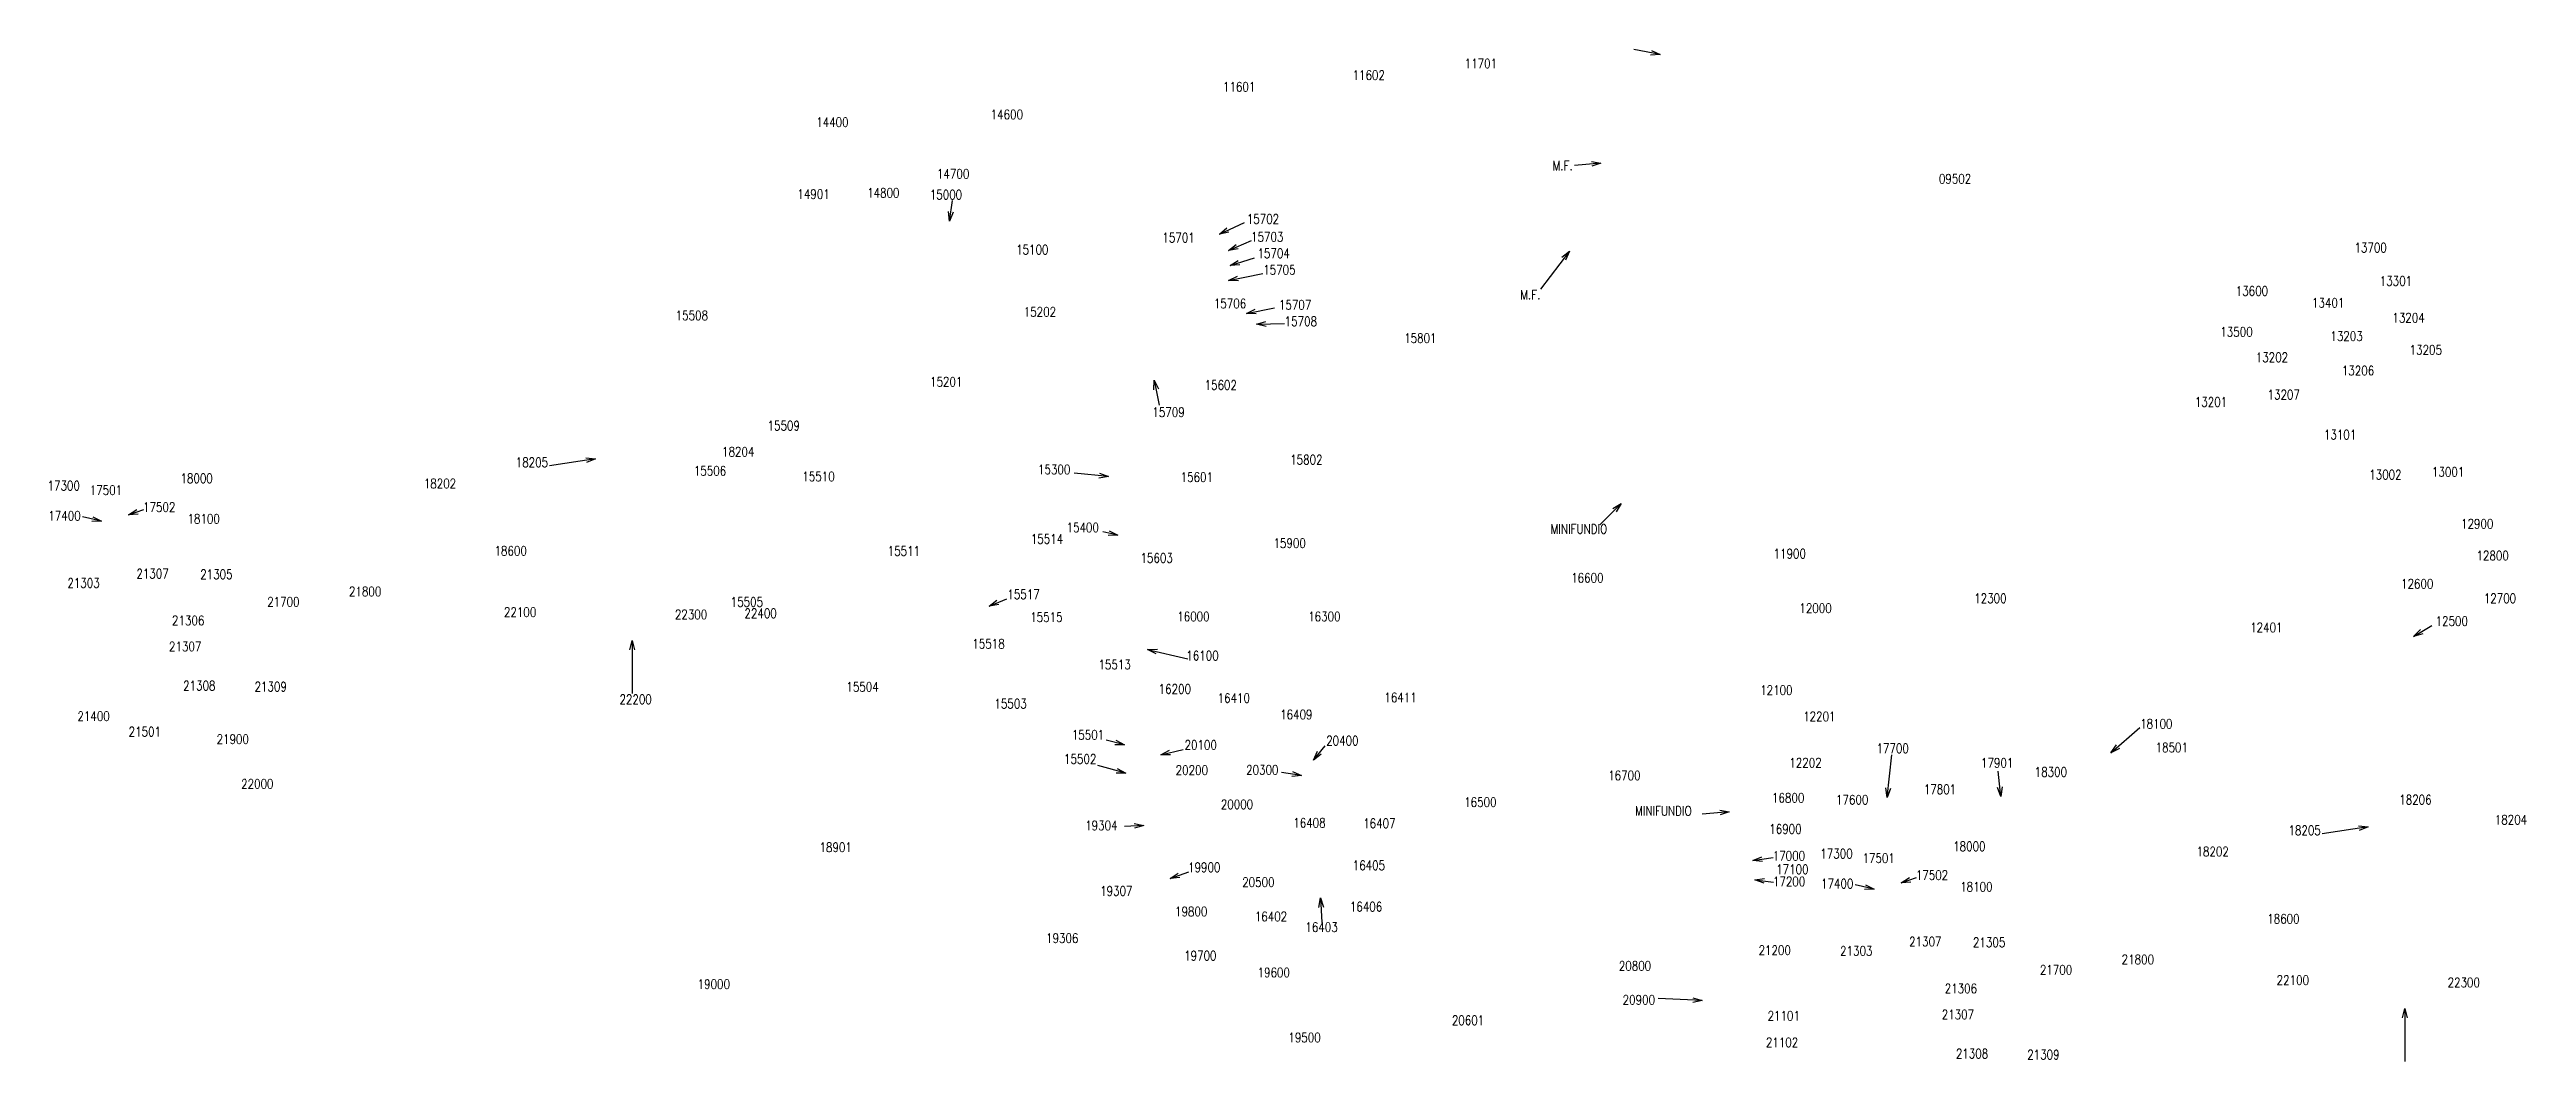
# Model space of a CAD drawing. Header units: millimetres. Extents: x 1956 to 636788, y 2654 to 1331964.
# Drawn here: x 604729 to 609979, y 1303265 to 1305409 of the extents above; entities that cross this region are included whole.
import ezdxf
from ezdxf.enums import TextEntityAlignment as Align

# ---------------------------------------------------------------- set-up
doc = ezdxf.new("R2010")
doc.units = ezdxf.units.MM
doc.layers.add('41', color=1, linetype='Continuous')
doc.styles.add('ROMANS', font='ROMANS', dxfattribs={"height": 0.2})

msp = doc.modelspace()

# ---------------------------------------------------------------- texts
at = {"layer": '41', "color": 7, "linetype": 'Continuous', "style": 'ROMANS', "width": 0.80002}
for s, p in [('11701', (607762.89, 1305379.914)), ('11601', (607250.47, 1305330.497)), ('11602', (607525.202, 1305355.205)), ('14400', (606388.335, 1305255.545)), ('14600', (606758.01, 1305271.793)), ('14700', (606644.264, 1305145.863)), ('M.F.', (607936.121, 1305163.292)), ('14901', (606348.402, 1305103.095)), ('14800', (606496.176, 1305105.578)), ('15000', (606629.047, 1305101.853)), ('09502', (608767.943, 1305135.554)), ('15702', (607300.943, 1305050.221)), ('15701', (607122.091, 1305010.792)), ('15703', (607310.037, 1305012.308)), ('13700', (609648.917, 1304989.625)), ('15100', (606811.999, 1304985.33)), ('15704', (607323.678, 1304977.428)), ('15705', (607335.803, 1304942.548)), ('M.F.', (607867.565, 1304889.812)), ('13600', (609397.242, 1304897.762)), ('13301', (609702.479, 1304918.982)), ('15508', (606090.299, 1304845.969)), ('15202', (606828.198, 1304853.38)), ('15706', (607231.219, 1304871.272)), ('15707', (607369.149, 1304868.239)), ('15708', (607381.274, 1304833.359)), ('13204', (609729.26, 1304841.031)), ('15801', (607634.538, 1304797.731)), ('13500', (609364.483, 1304811)), ('13203', (609597.791, 1304802.055)), ('13202', (609439.636, 1304757.014)), ('13206', (609622.136, 1304728.976)), ('13205', (609765.778, 1304772.824)), ('15201', (606629.594, 1304705.334)), ('15602', (607211.516, 1304698.39)), ('13207', (609464.687, 1304677.963)), ('15709', (607100.87, 1304640.762)), ('13201', (609310.527, 1304662.538)), ('15509', (606285.178, 1304612.355)), ('13101', (609584.16, 1304593.128)), ('15506', (606128.907, 1304516.703)), ('18204', (606188.686, 1304557.027)), ('18204', (606188.686, 1304557.027)), ('15300', (606858.359, 1304519.441)), ('15802', (607392.966, 1304540.183)), ('17300', (604759.067, 1304485.104)), ('17300', (604759.067, 1304485.104)), ('17501', (604848.445, 1304475.627)), ('17501', (604848.445, 1304475.627)), ('18000', (605040.689, 1304500.626)), ('18000', (605040.689, 1304500.626)), ('18202', (605556.466, 1304489.558)), ('18202', (605556.466, 1304489.558)), ('15510', (606358.845, 1304504.601)), ('15601', (607160.74, 1304503.265)), ('13002', (609680.171, 1304508.444)), ('13001', (609813.133, 1304514.225)), ('17400', (604760.656, 1304421.425)), ('17400', (604760.656, 1304421.425)), ('17502', (604961.427, 1304439.618)), ('17502', (604961.427, 1304439.618)), ('18100', (605055.629, 1304415.009)), ('18100', (605055.629, 1304415.009)), ('15514', (606843.238, 1304372.203)), ('15400', (606918.986, 1304396.602)), ('15900', (607357.6, 1304363.256)), ('MINIFUNDIO', (607970.642, 1304393.262)), ('12900', (609874.797, 1304404.386)), ('18600', (605706.399, 1304347.119)), ('18600', (605706.399, 1304347.119)), ('15511', (606539.863, 1304346.641)), ('15603', (607075.681, 1304331.915)), ('11900', (608417.643, 1304341.113)), ('12800', (609907.556, 1304336.941)), ('21303', (604801.03, 1304278.968)), ('21303', (604801.03, 1304278.968)), ('21307', (604947.335, 1304298.725)), ('21307', (604947.335, 1304298.725)), ('21305', (605082.65, 1304297.221)), ('21305', (605082.65, 1304297.221)), ('21800', (605397.857, 1304260.969)), ('21800', (605397.857, 1304260.969)), ('15517', (606793.599, 1304254.938)), ('16600', (607988.575, 1304289.798)), ('12600', (609747.616, 1304277.205)), ('21700', (605224.492, 1304238.903)), ('21700', (605224.492, 1304238.903)), ('22300', (606088.731, 1304212.18)), ('22300', (606088.731, 1304212.18)), ('15505', (606207.023, 1304238.683)), ('22400', (606236.165, 1304214.679)), ('22400', (606236.165, 1304214.679)), ('15515', (606841.859, 1304206.651)), ('16000', (607153.556, 1304207.882)), ('16300', (607431.096, 1304207.943)), ('12000', (608472.273, 1304225.452)), ('12300', (608842.893, 1304246.374)), ('12700', (609922.972, 1304246.373)), ('21306', (605022.76, 1304199.499)), ('21306', (605022.76, 1304199.499)), ('15518', (606719.142, 1304150.086)), ('12401', (609427.735, 1304184.709)), ('12500', (609820.841, 1304198.198)), ('21307', (605016.458, 1304144.334)), ('21307', (605016.458, 1304144.334)), ('15513', (606986.641, 1304105.939)), ('16100', (607172.756, 1304124.979)), ('21308', (605046.372, 1304061.328)), ('21308', (605046.372, 1304061.328)), ('21309', (605197.7, 1304059.222)), ('21309', (605197.7, 1304059.222)), ('15504', (606452.231, 1304058.873)), ('16200', (607114.148, 1304054.208)), ('12100', (608389.165, 1304051.585)), ('21400', (604822.288, 1303996.506)), ('21400', (604822.288, 1303996.506)), ('22200', (605971.282, 1304032.258)), ('22200', (605971.282, 1304032.258)), ('15503', (606766.022, 1304023.161)), ('16410', (607239.109, 1304035.06)), ('16409', (607371.648, 1304000.012)), ('16411', (607592.55, 1304036.405)), ('12201', (608480.216, 1303996.131)), ('21501', (604930.946, 1303963.89)), ('21501', (604930.946, 1303963.89)), ('21900', (605117.293, 1303947.79)), ('21900', (605117.293, 1303947.79)), ('15501', (606930.108, 1303956.942)), ('20400', (607469.274, 1303944.741)), ('18100', (609194.57, 1303980.448)), ('15502', (606913.562, 1303905.896)), ('20100', (607169.093, 1303935.688)), ('12202', (608450.961, 1303897.959)), ('17700', (608635.743, 1303928.419)), ('17901', (608857.346, 1303897.587)), ('18501', (609227.329, 1303930.346)), ('22000', (605169.301, 1303853.176)), ('22000', (605169.301, 1303853.176)), ('20200', (607150.141, 1303882.277)), ('20300', (607299.568, 1303882.735)), ('16700', (608067.076, 1303871.132)), ('17801', (608735.945, 1303841.704)), ('18300', (608971.038, 1303878.318)), ('20000', (607245.908, 1303809.685)), ('16500', (607761.799, 1303814.438)), ('MINIFUNDIO', (608149.619, 1303795.837)), ('16800', (608414.218, 1303823.461)), ('17600', (608549.931, 1303819.576)), ('18206', (609743.827, 1303819.689)), ('19304', (606958.374, 1303765.13)), ('16408', (607399.498, 1303770.614)), ('16407', (607547.703, 1303769.454)), ('16900', (608408.429, 1303757.5)), ('18204', (609946.238, 1303777.208)), ('18901', (606395.304, 1303718.818)), ('19900', (607176.522, 1303676.305)), ('16405', (607525.463, 1303680.447)), ('17000', (608415.815, 1303700.851)), ('17300', (608516.619, 1303705.285)), ('17501', (608605.997, 1303695.808)), ('18000', (608798.241, 1303720.807)), ('18202', (609314.018, 1303709.739)), ('19307', (606990.061, 1303626.192)), ('20500', (607291.204, 1303644.845)), ('17200', (608416.202, 1303646.351)), ('17100', (608423.166, 1303672.043)), ('17400', (608518.208, 1303641.606)), ('17502', (608718.979, 1303659.799)), ('18100', (608813.181, 1303635.19)), ('19800', (607148.869, 1303582.539)), ('16402', (607317.891, 1303572.154)), ('16406', (607519.532, 1303592.923)), ('19306', (606875.497, 1303526.253)), ('16403', (607425.096, 1303549.66)), ('21307', (608704.887, 1303518.906)), ('18600', (609463.951, 1303567.3)), ('19700', (607168.144, 1303489.081)), ('20800', (608089.518, 1303467.42)), ('21200', (608385.675, 1303500.56)), ('21303', (608558.582, 1303499.149)), ('21305', (608840.202, 1303517.402)), ('21800', (609155.409, 1303481.15)), ('19000', (606136.927, 1303428.752)), ('19600', (607323.822, 1303453.478)), ('21306', (608780.312, 1303419.68)), ('21700', (608982.044, 1303459.084)), ('22300', (609846.283, 1303432.361)), ('20900', (608097.667, 1303395.393)), ('21101', (608404.853, 1303361.5)), ('21307', (608774.01, 1303364.515)), ('19500', (607389.059, 1303315.517)), ('20601', (607735.632, 1303352.161)), ('21102', (608401.258, 1303305.33)), ('21308', (608803.924, 1303281.509)), ('21309', (608955.252, 1303279.403))]:
    msp.add_text(s, height=19.992, dxfattribs=at).set_placement(p, align=Align.MIDDLE)
for s, p in [('13401', (609558.837, 1304872.699)), ('18205', (605751.378, 1304534.538)), ('18205', (605751.378, 1304534.538)), ('22100', (605726.39, 1304217.178)), ('22100', (605726.39, 1304217.178)), ('18205', (609508.93, 1303754.719)), ('22100', (609483.942, 1303437.359))]:
    msp.add_text(s, height=19.992, rotation=0.000003, dxfattribs=at).set_placement(p, align=Align.MIDDLE)

# ---------------------------------------------------------------- linework, layer by layer
at = {"layer": '41', "color": 7, "linetype": 'Continuous'}
for p, q in [((608142.973, 1305398.692), (608086.872, 1305409.378)), ((608017.415, 1305168.946), (607961.314, 1305163.603)), ((606636.497, 1305045.972), (606642.706, 1305089.434)), ((607208.485, 1305018.374), (607261.533, 1305042.638)), ((607228.189, 1304983.495), (607276.69, 1305004.726)), ((607231.219, 1304951.647), (607282.753, 1304968.329)), ((607950.629, 1304981.946), (607889.185, 1304901.803)), ((607228.188, 1304919.8), (607300.942, 1304934.966)), ((607266.081, 1304850.041), (607325.193, 1304862.173)), ((607287.3, 1304827.293), (607346.412, 1304828.81)), ((607070.556, 1304709.004), (607081.166, 1304655.927)), ((605886.319, 1304542.033), (605788.861, 1304527.04)), ((605886.319, 1304542.033), (605788.861, 1304527.04)), ((606973.552, 1304504.276), (606900.798, 1304511.859)), ((604896.313, 1304423.327), (604928.893, 1304434.319)), ((604896.313, 1304423.327), (604928.893, 1304434.319)), ((608060.158, 1304447.658), (608014.743, 1304402.243)), ((604839.112, 1304409.682), (604798.957, 1304418.779)), ((604839.112, 1304409.682), (604798.957, 1304418.779)), ((606993.256, 1304379.921), (606961.426, 1304387.504)), ((606720.52, 1304230.104), (606757.75, 1304245.28)), ((609739.907, 1304165.439), (609778.447, 1304188.562)), ((605963.785, 1304157.204), (605963.785, 1304044.753)), ((605963.785, 1304157.204), (605963.785, 1304044.753)), ((607056.551, 1304138.123), (607141.43, 1304117.902)), ((609098.218, 1303918.785), (609159.883, 1303972.74)), ((607007.323, 1303936.247), (606968.715, 1303945.904)), ((607084.668, 1303915.013), (607132.049, 1303926.212)), ((607407.855, 1303903.629), (607433.117, 1303933.96)), ((608624.179, 1303824.361), (608633.815, 1303914.93)), ((607010.081, 1303875.544), (606950.79, 1303892.1)), ((607382.594, 1303871.277), (607340.153, 1303877.344)), ((608865.053, 1303826.288), (608859.272, 1303880.243)), ((608289.404, 1303794.151), (608232.143, 1303789.096)), ((607048.56, 1303765.13), (607007.122, 1303762.692)), ((609643.871, 1303762.214), (609546.413, 1303747.221)), ((608339.207, 1303691.119), (608382.153, 1303696.958)), ((607104.442, 1303652.728), (607143.513, 1303666.874)), ((608343.85, 1303649.854), (608383.314, 1303645.183)), ((608596.664, 1303629.863), (608556.509, 1303638.96)), ((608653.865, 1303643.508), (608686.445, 1303654.5)), ((607423.073, 1303611.635), (607425.768, 1303559.09)), ((608232.131, 1303394.034), (608138.413, 1303398.111)), ((609721.337, 1303377.385), (609721.337, 1303264.934))]:
    msp.add_line(p, q, dxfattribs=at)
for points in [[(608124.262, 1305407.346), (608142.973, 1305398.692), (608122.391, 1305397.523)], [(607997.031, 1305172.027), (608017.415, 1305168.946), (607997.979, 1305162.072)], [(606644.275, 1305065.064), (606636.497, 1305045.972), (606634.376, 1305066.478)], [(607228.752, 1305022.146), (607208.485, 1305018.374), (607224.593, 1305031.24)], [(607248.516, 1304986.935), (607228.189, 1304983.495), (607244.505, 1304996.095)], [(607251.787, 1304953.05), (607231.219, 1304951.647), (607248.707, 1304962.563)], [(607934.492, 1304969.116), (607950.629, 1304981.946), (607942.428, 1304963.032)], [(607248.787, 1304918.987), (607228.188, 1304919.8), (607246.747, 1304928.776)], [(607286.678, 1304849.164), (607266.081, 1304850.041), (607284.667, 1304858.96)], [(607307.422, 1304822.808), (607287.3, 1304827.293), (607307.165, 1304832.804)], [(607069.573, 1304688.412), (607070.556, 1304709.004), (607079.379, 1304690.372)], [(605865.791, 1304543.934), (605886.319, 1304542.033), (605867.312, 1304534.05)], [(605865.791, 1304543.934), (605886.319, 1304542.033), (605867.312, 1304534.05)], [(606954.178, 1304511.322), (606973.552, 1304504.276), (606953.141, 1304501.376)], [(604916.862, 1304424.983), (604896.313, 1304423.327), (604913.665, 1304434.458)], [(604916.862, 1304424.983), (604896.313, 1304423.327), (604913.665, 1304434.458)], [(608042.48, 1304437.051), (608060.158, 1304447.658), (608049.551, 1304429.98)], [(604820.711, 1304418.977), (604839.112, 1304409.682), (604818.502, 1304409.225)], [(604820.711, 1304418.977), (604839.112, 1304409.682), (604818.502, 1304409.225)], [(606974.959, 1304389.42), (606993.256, 1304379.921), (606972.642, 1304379.692)], [(606740.928, 1304233.023), (606720.52, 1304230.104), (606737.153, 1304242.284)], [(609759.629, 1304171.441), (609739.907, 1304165.439), (609754.485, 1304180.016)], [(605958.785, 1304137.204), (605963.785, 1304157.204), (605968.785, 1304137.204)], [(605958.785, 1304137.204), (605963.785, 1304157.204), (605968.785, 1304137.204)], [(607074.848, 1304128.624), (607056.551, 1304138.123), (607077.165, 1304138.352)], [(606989.134, 1303945.951), (607007.323, 1303936.247), (606986.707, 1303936.25)], [(607105.282, 1303914.748), (607084.668, 1303915.013), (607102.982, 1303924.479)], [(607424.497, 1303915.797), (607407.855, 1303903.629), (607416.813, 1303922.197)], [(609116.562, 1303928.192), (609098.218, 1303918.785), (609109.977, 1303935.718)], [(606992.163, 1303885.739), (607010.081, 1303875.544), (606989.473, 1303876.107)], [(607363.503, 1303879.057), (607382.594, 1303871.277), (607362.088, 1303869.158)], [(608631.267, 1303843.72), (608624.179, 1303824.361), (608621.323, 1303844.778)], [(608867.894, 1303846.707), (608865.053, 1303826.288), (608857.951, 1303845.642)], [(608269.042, 1303797.373), (608289.404, 1303794.151), (608269.921, 1303787.412)], [(607028.301, 1303768.947), (607048.56, 1303765.13), (607028.888, 1303758.964)], [(609623.343, 1303764.115), (609643.871, 1303762.214), (609624.864, 1303754.231)], [(608359.698, 1303688.859), (608339.207, 1303691.119), (608358.351, 1303698.768)], [(607124.95, 1303654.835), (607104.442, 1303652.728), (607121.545, 1303664.238)], [(608363.124, 1303642.538), (608343.85, 1303649.854), (608364.299, 1303652.469)], [(608578.263, 1303639.158), (608596.664, 1303629.863), (608576.054, 1303629.406)], [(608674.414, 1303645.164), (608653.865, 1303643.508), (608671.217, 1303654.639)], [(607419.104, 1303591.405), (607423.073, 1303611.635), (607429.091, 1303591.917)], [(608212.367, 1303399.899), (608232.131, 1303394.034), (608211.933, 1303389.908)], [(609716.337, 1303357.385), (609721.337, 1303377.385), (609726.337, 1303357.385)]]:
    msp.add_lwpolyline(points, dxfattribs=at)

msp.set_redraw_order([(e.dxf.handle, doc.entitydb.next_handle()) for e in msp.query("TEXT MTEXT ATTDEF DIMENSION ARC_DIMENSION")])  # texts and dimensions are drawn at this point

doc.saveas('drawing.dxf')
